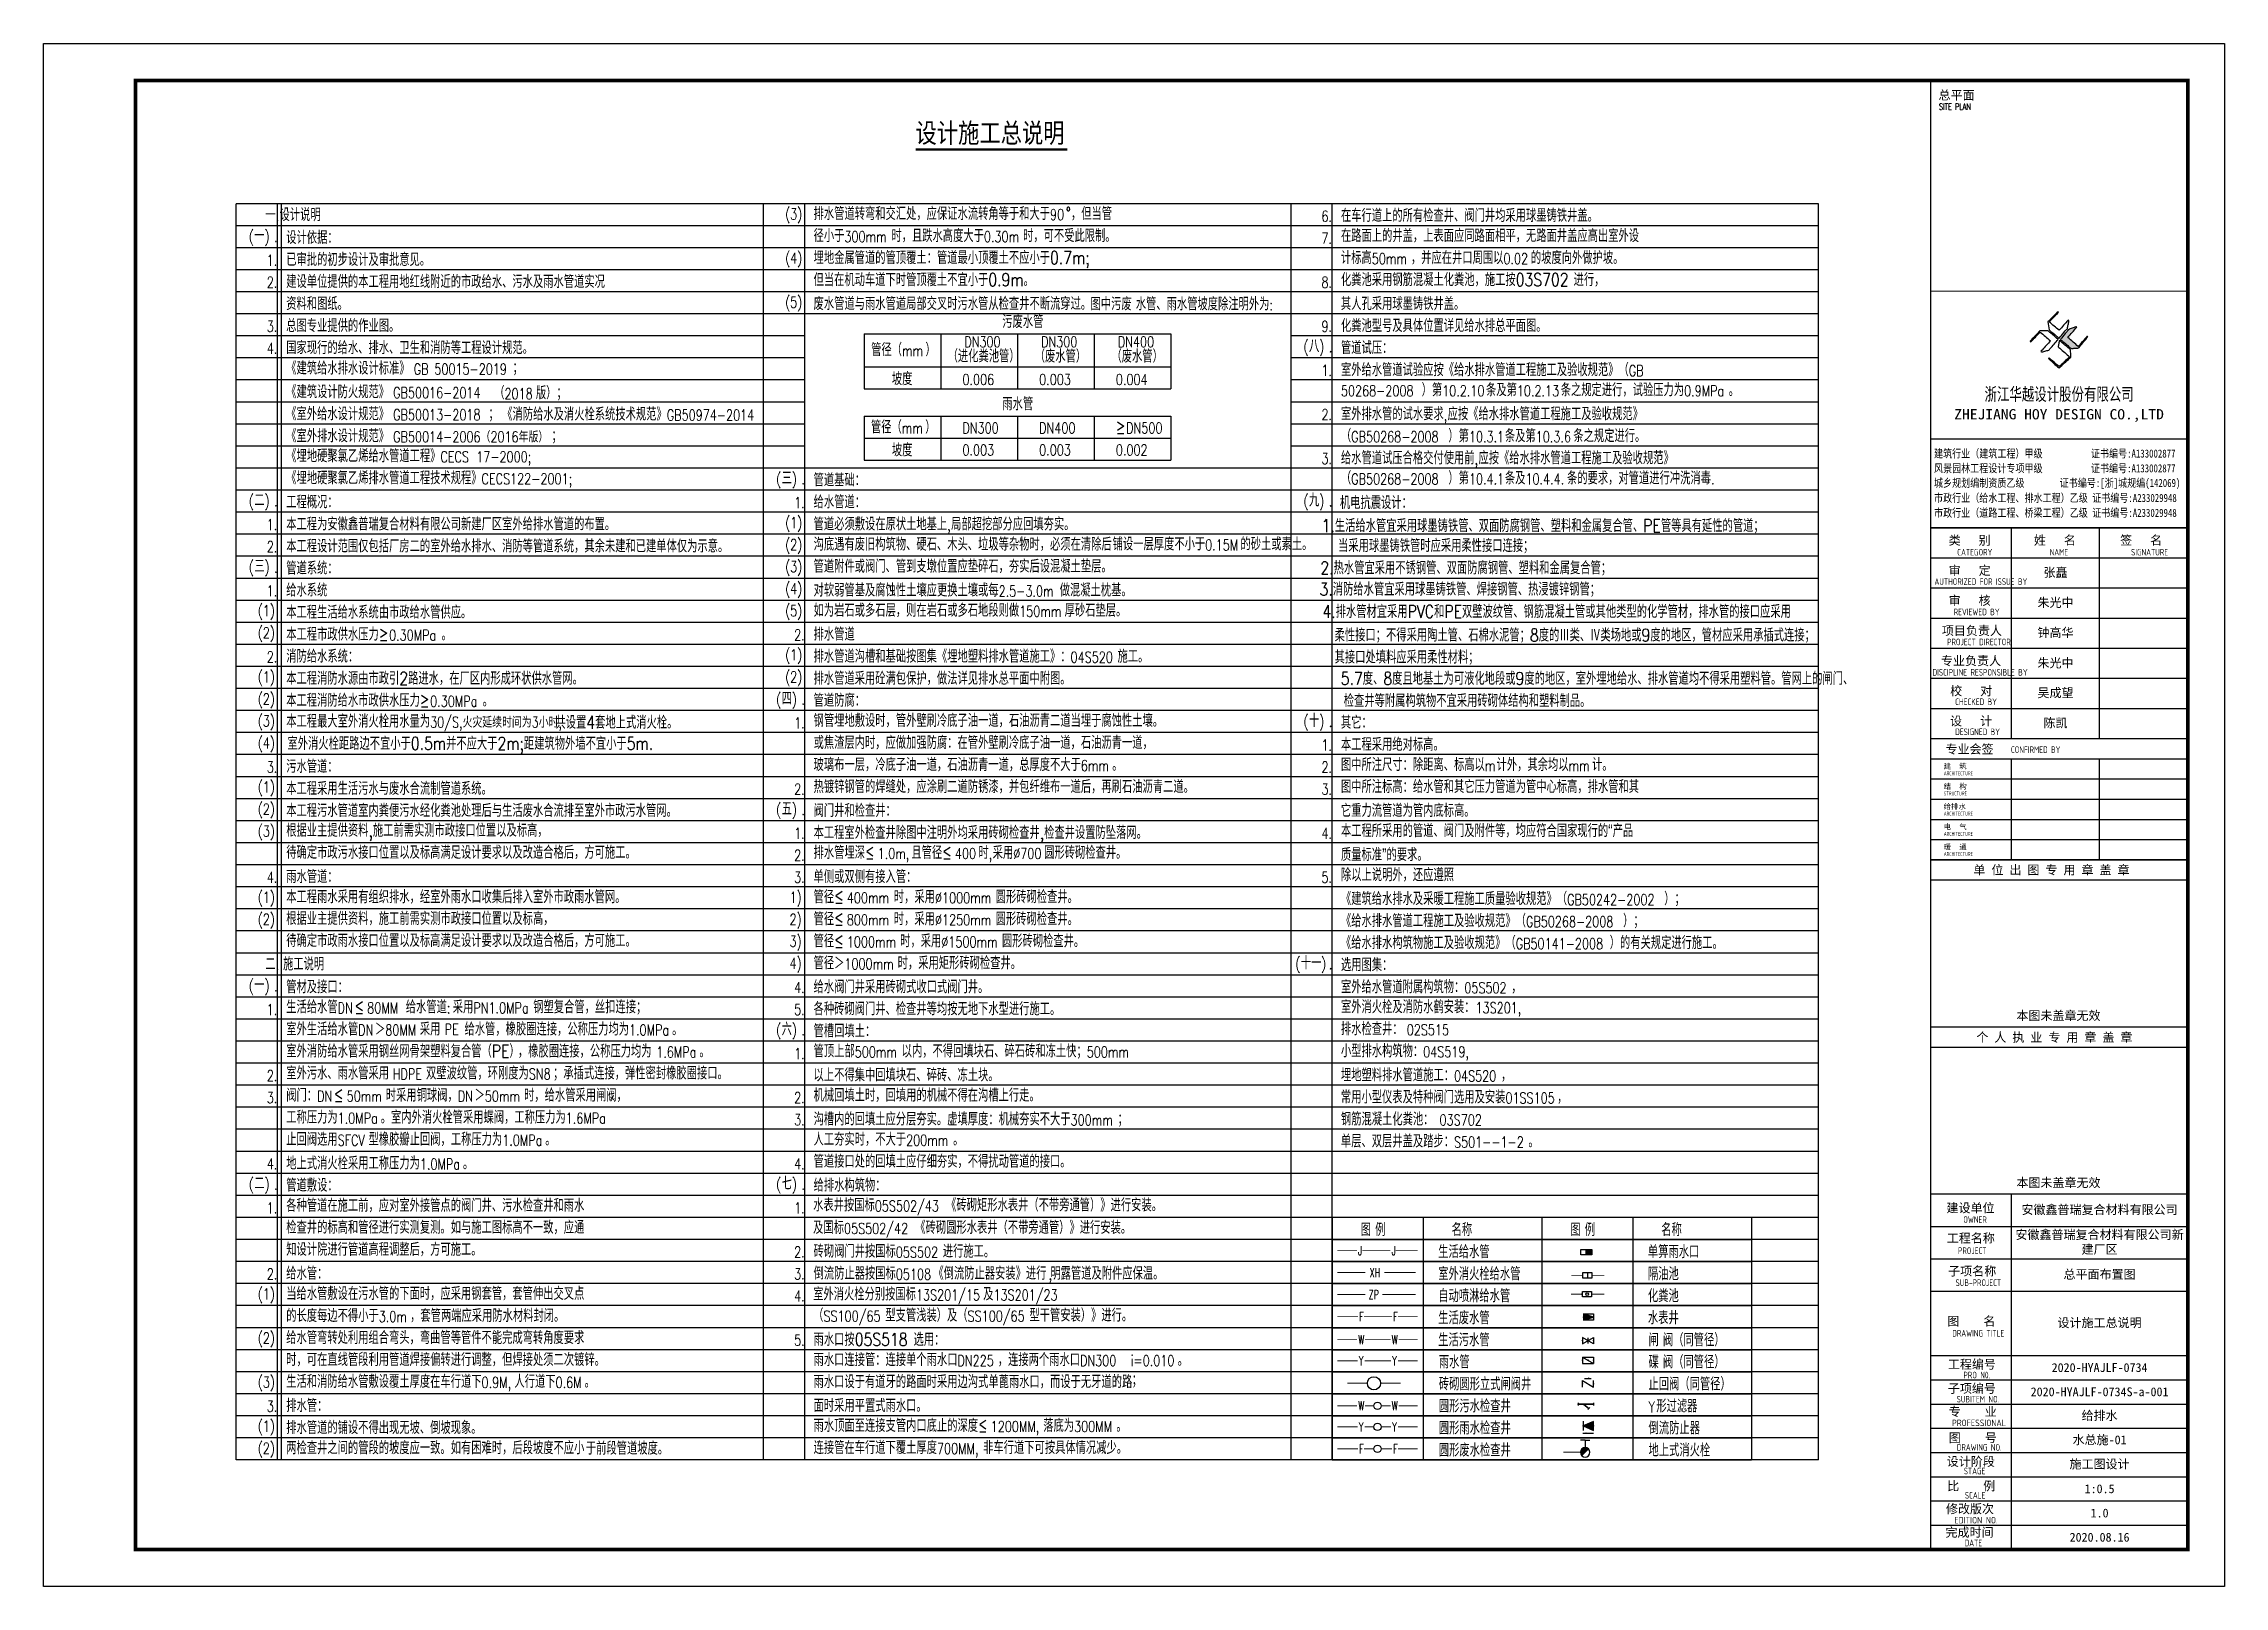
# Model space of a CAD drawing. Extents: x 422613 to 426483, y 3454133 to 3456790.
# Drawn here: x 424043.7 to 424340.7, y 3456415.1 to 3456625.1 of the extents above; entities that cross this region are included whole.
import ezdxf
from ezdxf.enums import TextEntityAlignment as Align

# ---------------------------------------------------------------- set-up
doc = ezdxf.new("R2010")
doc.units = 0
doc.header["$LTSCALE"] = 0.5
doc.header["$PDSIZE"] = 0.2
doc.linetypes.add('DASH', pattern=[0.35, 0.25, -0.1])
doc.linetypes.add('DOT2', pattern=[0.125, 0, -0.125])
doc.layers.get('0').update_dxf_attribs({"linetype": 'CONTINUOUS'})
for name, color, linetype in [('DIM_SYMB', 171, 'CONTINUOUS'), ('DIM_TEXT', 7, 'CONTINUOUS'), ('EQUIP_消防', 7, 'CONTINUOUS'), ('EQUIP_阀门', 7, 'CONTINUOUS'), ('PIPE-废水', 31, 'CONTINUOUS'), ('PIPE-污水', 6, 'CONTINUOUS'), ('PIPE-消防', 1, 'CONTINUOUS'), ('PIPE-给水', 3, 'CONTINUOUS'), ('PIPE-雨水', 4, 'CONTINUOUS'), ('PUB_TEXT', 7, 'CONTINUOUS'), ('PUB_TITLE', 4, 'CONTINUOUS'), ('TK', 7, 'CONTINUOUS'), ('TWT_TEXT', 7, 'CONTINUOUS'), ('TWT_室外', 8, 'CONTINUOUS'), ('TWT_雨水口', 4, 'CONTINUOUS'), ('WELL_废水', 31, 'CONTINUOUS'), ('WELL_污水', 6, 'CONTINUOUS'), ('WELL_雨水', 4, 'CONTINUOUS')]:
    doc.layers.add(name, color=color, linetype=linetype)
doc.styles.add('-宋体', font='', dxfattribs={"width": 0.8})
doc.styles.add('_TWT_PIPEDN', font='SIMPLEX', dxfattribs={"width": 0.8, "height": 3, "bigfont": 'HZTXT'})
doc.styles.add('_TWT_PIPETEXT', font='COMPLEX', dxfattribs={"width": 0.8, "height": 2.5, "bigfont": 'HZTXT'})
doc.styles.add('HT', font='rd.shx', dxfattribs={"bigfont": 'ht.shx'})
doc.styles.add('ROMANS', font='romans', dxfattribs={"width": 0.65, "height": 231.275})
doc.styles.get("Standard").update_dxf_attribs({"font": 'rs.shx', "bigfont": 'hztxt.shx'})
doc.styles.add('TSSD_REIN', font='tssdeng.shx', dxfattribs={"width": 0.7, "bigfont": 'tssdchn.shx'})
doc.styles.add('图框字体', font='', dxfattribs={"width": 0.8})
doc.styles.add('图签宋体', font='', dxfattribs={"height": 300})
doc.styles.add('图签黑体', font='simhei.ttf', dxfattribs={"height": 550})
doc.styles.get('-宋体').set_extended_font_data('SimSun')
doc.styles.get('图框字体').set_extended_font_data('NSimSun')
doc.styles.get('图签宋体').set_extended_font_data('NSimSun')

msp = doc.modelspace()

# ---------------------------------------------------------------- texts
at = {"layer": 'DIM_TEXT', "style": '_TWT_PIPETEXT', "width": 0.64}
for s, height, p in [('J', 1.24, (424222.68, 3456460.18)), ('J', 1.24, (424227.26, 3456460.18)), ('XH', 1.237, (424224.26, 3456457.2)), ('ZP', 1.237, (424224.12, 3456454.2)), ('F', 1.24, (424222.83, 3456451.2)), ('F', 1.24, (424227.46, 3456451.2)), ('W', 1.24, (424222.7, 3456448.07)), ('W', 1.24, (424227.27, 3456448.07)), ('Y', 1.24, (424222.78, 3456445.19)), ('Y', 1.24, (424227.35, 3456445.19)), ('W', 1.24, (424222.7, 3456439.07)), ('W', 1.24, (424227.27, 3456439.07)), ('Y', 1.24, (424222.78, 3456436.19)), ('Y', 1.24, (424227.35, 3456436.19)), ('F', 1.24, (424222.83, 3456433.2)), ('F', 1.24, (424227.46, 3456433.2))]:
    msp.add_text(s, height=height, dxfattribs=at).set_placement(p)
at = {"layer": 'PUB_TEXT', "style": '图框字体', "width": 0.8}
msp.add_text('设计施工总说明', height=2.658, dxfattribs=at).set_placement((424162.4, 3456611.62))
at = {"layer": 'TWT_TEXT', "style": '_TWT_PIPEDN'}
for s, height, width, p in [('一', 1.75, 0.8, (424073.85, 3456600.95)), ('设计说明', 1.75, 0.8, (424075.79, 3456600.95)), ('(3)', 1.487, 0.752941, (424144.66, 3456601.16)), ('排水管道转弯和交汇处，应保证水流转角等于和大于', 1.75, 0.8, (424148.52, 3456601.09)), ('90', 1.487, 0.752941, (424180.72, 3456601.09)), ('°，但当管', 1.75, 0.8, (424182.85, 3456601.09)), ('6.', 1.487, 0.752941, (424217.69, 3456600.88)), ('在车行道上的所有检查井、阀门井均采用球墨铸铁井盖。', 1.75, 0.8, (424220.34, 3456600.84)), ('(', 1.49, 0.752941, (424071.61, 3456598.1)), ('一', 1.75, 0.8, (424072.35, 3456598.1)), (')', 1.49, 0.752941, (424073.75, 3456598.1)), ('.', 1.49, 0.752941, (424075.25, 3456600.95)), ('设计依据：', 1.75, 0.8, (424076.7, 3456597.84)), ('径小于', 1.75, 0.8, (424148.52, 3456598.09)), ('300mm', 1.487, 0.752941, (424152.72, 3456598.09)), ('时，且跌水高度大于', 1.75, 0.8, (424159.12, 3456598.09)), ('0.30m', 1.487, 0.752941, (424171.72, 3456598.09)), ('时，可不受此限制。', 1.75, 0.8, (424177.05, 3456598.09)), ('7.', 1.487, 0.752941, (424217.69, 3456597.88)), ('在路面上的井盖，上表面应同路面相平，无路面井盖应高出室外设', 1.75, 0.8, (424220.34, 3456598.09)), ('1.', 1.487, 0.752941, (424074.05, 3456594.88)), ('.', 1.49, 0.752941, (424075.06, 3456598.1)), ('已审批的初步设计及审批意见。', 1.75, 0.8, (424076.7, 3456594.84)), ('(4)', 1.487, 0.752941, (424144.66, 3456595.16)), ('埋地金属管道的管顶覆土：管道最小顶覆土不应小于0.7m;', 1.75, 0.8, (424148.52, 3456595.09)), ('计标高', 1.75, 0.8, (424220.34, 3456595.09)), ('50mm', 1.487, 0.752941, (424224.54, 3456595.09)), ('，并应在井口周围以', 1.75, 0.8, (424229.87, 3456595.09)), ('0.02', 1.487, 0.752941, (424242.47, 3456595.09)), ('的坡度向外做护坡。', 1.75, 0.8, (424246.21, 3456595.09)), ('2.', 1.487, 0.752941, (424074.05, 3456591.88)), ('建设单位提供的本工程用地红线附近的市政给水、污水及雨水管道实况', 1.75, 0.8, (424076.7, 3456591.84)), ('但当在机动车道下时管顶覆土不宜小于0.9m。', 1.75, 0.8, (424148.52, 3456592.09)), ('8.', 1.487, 0.752941, (424217.69, 3456591.88)), ('化粪池采用钢筋混凝土化粪池，施工按03S702', 1.75, 0.8, (424220.34, 3456592.1)), ('进行，', 1.75, 0.8, (424252.03, 3456592.1)), ('资料和图纸。', 1.75, 0.8, (424076.7, 3456588.84)), ('(5)', 1.487, 0.752941, (424144.66, 3456589.16)), ('废水管道与雨水管道局部交叉时污水管从检查井不断流穿过。', 1.75, 0.8, (424148.52, 3456588.84)), ('图中污废', 1.75, 0.8, (424186.24, 3456588.8)), ('水管、雨水管坡度除注明外为', 1.75, 0.8, (424192.4, 3456588.8)), ('其人孔采用球墨铸铁井盖。', 1.75, 0.8, (424220.34, 3456588.84)), ('3.', 1.487, 0.752941, (424074.05, 3456585.88)), ('总图专业提供的作业图。', 1.75, 0.8, (424076.7, 3456585.84)), ('污废水管', 1.75, 0.8, (424174.22, 3456586.39)), (':', 1.49, 0.752941, (424210.6, 3456588.8)), ('9.', 1.487, 0.752941, (424217.69, 3456585.88)), ('化粪池型号及具体位置详见给水排总平面图。', 1.75, 0.8, (424220.34, 3456585.84)), ('4.', 1.487, 0.752941, (424074.05, 3456582.88)), ('国家现行的给水、排水、卫生和消防等工程设计规范。', 1.75, 0.8, (424076.7, 3456582.84)), ('管径（', 1.75, 0.8, (424156.36, 3456582.57)), ('）', 1.75, 0.8, (424163.76, 3456582.57)), ('DN300', 1.487, 0.752941, (424169.05, 3456583.77)), ('DN300', 1.487, 0.752941, (424179.5, 3456583.77)), ('DN400', 1.487, 0.752941, (424189.95, 3456583.77)), ('(', 1.49, 0.752941, (424215.25, 3456583.1)), ('八', 1.75, 0.8, (424215.99, 3456583.1)), (')', 1.49, 0.752941, (424217.39, 3456583.1)), ('管道试压：', 1.75, 0.8, (424220.34, 3456582.84)), ('《建筑给水排水设计标准》', 1.75, 0.8, (424076.7, 3456580.06)), ('GB', 1.487, 0.752941, (424094.06, 3456580.06)), ('50015-2019', 1.487, 0.752941, (424096.87, 3456580.06)), ('；', 1.75, 0.8, (424107.52, 3456580.11)), ('mm', 1.487, 0.752941, (424160.56, 3456582.57)), ('（进化粪池管）', 1.75, 0.8, (424166.78, 3456581.71)), ('（废水管）', 1.75, 0.8, (424178.64, 3456581.69)), ('（废水管）', 1.75, 0.8, (424189.09, 3456581.69)), ('1.', 1.487, 0.752941, (424217.69, 3456579.88)), ('.', 1.49, 0.752941, (424218.7, 3456583.1)), ('室外给水管道试验应按《给水排水管道工程施工及验收规范》（', 1.75, 0.8, (424220.34, 3456579.84)), ('GB', 1.487, 0.752941, (424259.54, 3456579.84)), ('《建筑设计防火规范》', 1.75, 0.8, (424076.7, 3456576.84)), ('GB50016-2014', 1.4875, 0.752941, (424091.26, 3456576.84)), ('（', 1.75, 0.8, (424105.03, 3456576.7)), ('2018', 1.487, 0.752941, (424106.43, 3456576.7)), ('版）；', 1.75, 0.8, (424110.7, 3456576.7)), ('坡度', 1.75, 0.8, (424159.18, 3456578.61)), ('0.006', 1.487, 0.752941, (424168.79, 3456578.64)), ('0.003', 1.487, 0.752941, (424179.24, 3456578.64)), ('0.004', 1.487, 0.752941, (424189.69, 3456578.64)), ('50268-2008', 1.487, 0.752941, (424220.34, 3456577.1)), ('）第', 1.75, 0.8, (424231.33, 3456577.1)), ('10.2.10', 1.487, 0.752941, (424234.13, 3456577.1)), ('条及第', 1.75, 0.8, (424240.1, 3456577.1)), ('10.2.13', 1.487, 0.752941, (424244.3, 3456577.1)), ('条之规定进行，试验压力为', 1.75, 0.8, (424250.27, 3456577.1)), ('0.9MPa', 1.487, 0.752941, (424267.07, 3456577.1)), ('《室外给水设计规范》', 1.75, 0.8, (424076.7, 3456573.84)), ('GB50013-2018', 1.4875, 0.752941, (424091.26, 3456573.84)), ('；', 1.75, 0.8, (424104.24, 3456573.84)), ('《消防给水及消火栓系统技术规范》', 1.75, 0.8, (424106.12, 3456573.8)), ('GB50974-2014', 1.4875, 0.752941, (424128.53, 3456573.8)), ('雨水管', 1.75, 0.8, (424174.22, 3456575.19)), ('2.', 1.487, 0.752941, (424217.69, 3456573.88)), ('室外排水管的试水要求', 1.75, 0.8, (424220.34, 3456573.84)), ('应按《给水排水管道工程施工及验收规范》', 1.75, 0.8, (424234.87, 3456573.84)), ('。', 1.75, 0.8, (424273.15, 3456577.1)), ('《室外排水设计规范》', 1.75, 0.8, (424076.7, 3456570.84)), ('GB50014-2006（2016年版）', 1.4875, 0.752941, (424091.26, 3456570.84)), ('；', 1.75, 0.8, (424112.83, 3456570.84)), ('管径（', 1.75, 0.8, (424156.33, 3456572.04)), ('mm', 1.487, 0.752941, (424160.53, 3456572.04)), ('）', 1.75, 0.8, (424163.73, 3456572.04)), ('DN300', 1.487, 0.752941, (424168.79, 3456572.04)), ('DN400', 1.487, 0.752941, (424179.24, 3456572.04)), ('≥', 1.75, 0.8, (424189.69, 3456572.04)), ('DN500', 1.487, 0.752941, (424191.09, 3456572.04)), ('（', 1.75, 0.8, (424220.34, 3456570.85)), ('GB50268-2008', 1.4875, 0.752941, (424221.74, 3456570.85)), (',', 1.49, 0.752941, (424234.34, 3456573.84)), ('）第', 1.75, 0.8, (424234.97, 3456570.85)), ('10.3.1', 1.487, 0.752941, (424237.77, 3456570.85)), ('条及第', 1.75, 0.8, (424242.67, 3456570.85)), ('10.3.6', 1.487, 0.752941, (424246.87, 3456570.85)), ('条之规定进行。', 1.75, 0.8, (424251.99, 3456570.85)), ('《埋地硬聚氯乙烯给水管道工程》', 1.75, 0.8, (424076.7, 3456568.12)), ('CECS', 1.487, 0.752941, (424097.7, 3456568.12)), ('17-2000;', 1.487, 0.752941, (424102.58, 3456568.12)), ('坡度', 1.75, 0.8, (424159.18, 3456568.91)), ('0.003', 1.487, 0.752941, (424168.79, 3456569.04)), ('0.003', 1.487, 0.752941, (424179.24, 3456569.04)), ('0.002', 1.487, 0.752941, (424189.69, 3456569.04)), ('3.', 1.487, 0.752941, (424217.69, 3456567.88)), ('给水管道试压合格交付使用前', 1.75, 0.8, (424220.34, 3456567.84)), ('应按《给水排水管道工程施工及验收规范》', 1.75, 0.8, (424239.07, 3456567.84)), ('《埋地硬聚氯乙烯排水管道工程技术规程》', 1.75, 0.8, (424076.7, 3456565.12)), ('CECS122-2001;', 1.4875, 0.752941, (424103.3, 3456565.12)), ('(', 1.49, 0.752941, (424143.43, 3456565.1)), ('三', 1.75, 0.8, (424144.17, 3456565.1)), (')', 1.49, 0.752941, (424145.57, 3456565.1)), ('管道基础：', 1.75, 0.8, (424148.52, 3456564.84)), ('（', 1.75, 0.8, (424220.34, 3456565.1)), ('GB50268-2008', 1.4875, 0.752941, (424221.74, 3456565.1)), ('）第', 1.75, 0.8, (424234.97, 3456565.1)), ('10.4.1', 1.487, 0.752941, (424237.77, 3456565.1)), (',', 1.49, 0.752941, (424238.54, 3456567.84)), ('条及', 1.75, 0.8, (424242.67, 3456565.1)), ('10.4.4.', 1.487, 0.752941, (424245.47, 3456565.1)), ('条的要求，对管道进行冲洗消毒', 1.75, 0.8, (424251.13, 3456565.1)), ('(', 1.49, 0.752941, (424071.61, 3456562.1)), ('二', 1.75, 0.8, (424072.35, 3456562.1)), (')', 1.49, 0.752941, (424073.75, 3456562.1)), ('工程概况：', 1.75, 0.8, (424076.7, 3456561.84)), ('1.', 1.487, 0.752941, (424145.87, 3456561.88)), ('.', 1.49, 0.752941, (424146.88, 3456565.1)), ('给水管道：', 1.75, 0.8, (424148.52, 3456561.84)), ('(', 1.49, 0.752941, (424215.25, 3456562.1)), ('九', 1.75, 0.8, (424215.99, 3456562.1)), (')', 1.49, 0.752941, (424217.39, 3456562.1)), ('机电抗震设计：', 1.75, 0.8, (424220.2, 3456561.75, -6.25)), ('.', 1.49, 0.752941, (424270.73, 3456565.1)), ('1.', 1.487, 0.752941, (424074.05, 3456558.88)), ('.', 1.49, 0.752941, (424075.06, 3456562.1)), ('(1)', 1.487, 0.752941, (424144.66, 3456559.16)), ('管道必须敷设在原状土地基上', 1.75, 0.8, (424148.52, 3456558.84)), ('局部超挖部分应回填夯实。', 1.75, 0.8, (424167.25, 3456558.84)), ('1.生活给水管宜采用球墨铸铁管、双面防腐钢管、塑料和金属复合管、PE管等具有延性的管道；', 1.75, 0.8, (424217.71, 3456558.62)), ('.', 1.49, 0.752941, (424218.7, 3456562.1)), ('2.', 1.487, 0.752941, (424074.05, 3456555.88)), ('本工程设计范围仅包括厂房二的室外给水排水、消防等管道系统，其余未建和已建单体仅为示意。', 1.75, 0.8, (424076.7, 3456555.84)), ('(2)', 1.487, 0.752941, (424144.66, 3456556.16)), ('沟底遇有废旧构筑物、硬石、木头、垃圾等杂物时，必须在清除后', 1.75, 0.8, (424148.52, 3456556.09)), (',', 1.49, 0.752941, (424166.72, 3456558.84)), ('铺设一层厚度不小于', 1.75, 0.8, (424189.25, 3456556.12)), ('0.15M', 1.487, 0.752941, (424201.85, 3456556.12)), ('的砂土或素土。', 1.75, 0.8, (424206.65, 3456556.12)), ('当采用球墨铸铁管时应采用柔性接口连接；                   ', 1.75, 0.8, (424219.95, 3456555.9)), ('(', 1.49, 0.752941, (424071.61, 3456553.1)), ('三', 1.75, 0.8, (424072.35, 3456553.1)), (')', 1.49, 0.752941, (424073.75, 3456553.1)), ('管道系统：', 1.75, 0.8, (424076.7, 3456552.84)), ('(3)', 1.487, 0.752941, (424144.66, 3456553.16)), ('管道附件或阀门、管到支墩位置应垫碎石，夯实后设混凝土垫层。', 1.75, 0.8, (424148.52, 3456553.09)), ('2.热水管宜采用不锈钢管、双面防腐钢管、塑料和金属复合管；', 1.75, 0.8, (424217.54, 3456552.87)), ('1.', 1.487, 0.752941, (424074.05, 3456549.88)), ('.', 1.49, 0.752941, (424075.06, 3456553.1)), ('给水系统', 1.75, 0.8, (424076.7, 3456549.84)), ('(4)', 1.487, 0.752941, (424144.66, 3456550.16)), ('对软弱管基及腐蚀性土壤应更换土壤或每', 1.75, 0.8, (424148.52, 3456549.84)), ('做混凝土枕基。', 1.75, 0.8, (424182.04, 3456549.84)), ('3.消防给水管宜采用球墨铸铁管、焊接钢管、热浸镀锌钢管； ', 1.75, 0.8, (424217.43, 3456549.97)), ('(1)', 1.487, 0.752941, (424072.84, 3456547.16)), ('本工程生活给水系统由市政给水管供应。', 1.75, 0.8, (424076.7, 3456546.84)), ('(5)', 1.487, 0.752941, (424144.66, 3456547.16)), ('如为岩石或多石层，则在岩石或多石地段则做', 1.75, 0.8, (424148.52, 3456547.09)), ('2.5-3.0m', 1.487, 0.752941, (424173.72, 3456549.84)), ('150mm', 1.487, 0.752941, (424176.52, 3456547.09)), ('厚砂石垫层。', 1.75, 0.8, (424182.71, 3456547.09)), (' 4.排水管材宜采用PVC和PE双壁波纹管、钢筋混凝土管或其他类型的化学管材，排水管的接口应采用', 1.75, 0.8, (424216.86, 3456546.93)), ('(2)', 1.487, 0.752941, (424072.84, 3456544.16)), ('本工程市政供水压力≥', 1.75, 0.8, (424076.7, 3456543.84)), ('排水管道', 1.75, 0.8, (424148.52, 3456543.84)), (' 柔性接口；不得采用陶土管、石棉水泥管；8度的Ⅲ类、Ⅳ类场地或9度的地区，管材应采用承插式连接；    ', 1.75, 0.8, (424218.52, 3456543.72)), ('消防给水系统：', 1.75, 0.8, (424076.7, 3456540.84)), ('0.30MPa', 1.487, 0.752941, (424090.7, 3456543.84)), ('。', 1.75, 0.8, (424097.85, 3456543.84)), ('(1)', 1.487, 0.752941, (424144.66, 3456541.16)), ('2.', 1.487, 0.752941, (424145.87, 3456543.88)), ('排水管道沟槽和基础按图集《埋地塑料排水管道施工》：', 1.75, 0.8, (424148.52, 3456540.84)), ('施工。', 1.75, 0.8, (424189.92, 3456540.84)), (' 其接口处填料应采用柔性材料；    ', 1.75, 0.8, (424218.52, 3456540.72)), ('(1)', 1.487, 0.752941, (424072.84, 3456538.16)), ('2.', 1.487, 0.752941, (424074.05, 3456540.88)), ('本工程消防水源由市政引2路进水，在厂区内形成环状供水管网。', 1.75, 0.8, (424076.7, 3456537.84)), ('(2)', 1.487, 0.752941, (424144.66, 3456538.16)), ('排水管道采用砼满包保护，做法详见排水总平面中附图。', 1.75, 0.8, (424148.52, 3456537.84)), ('04S520', 1.487, 0.752941, (424183.52, 3456540.84)), ('        5.7度、8度且地基土为可液化地段或9度的地区，室外埋地给水、排水管道均不得采用塑料管。管网上的闸门、', 1.75, 0.8, (424211.97, 3456537.82)), ('(2)', 1.487, 0.752941, (424072.84, 3456535.16)), ('本工程消防给水市政供水压力≥', 1.75, 0.8, (424076.7, 3456534.84)), ('(', 1.49, 0.752941, (424143.43, 3456535.1)), ('四', 1.75, 0.8, (424144.17, 3456535.1)), (')', 1.49, 0.752941, (424145.57, 3456535.1)), ('管道防腐：', 1.75, 0.8, (424148.52, 3456534.84)), ('   检查井等附属构筑物不宜采用砖砌体结构和塑料制品。', 1.75, 0.8, (424217.59, 3456534.79)), ('(3)', 1.487, 0.752941, (424072.84, 3456532.16)), ('本工程最大室外消火栓用水量为', 1.75, 0.8, (424076.7, 3456532)), ('0.30MPa', 1.487, 0.752941, (424096.3, 3456534.84)), ('。', 1.75, 0.8, (424103.45, 3456534.84)), ('.', 1.49, 0.752941, (424146.88, 3456535.1)), ('钢管埋地敷设时，管外壁刷冷底子油一道，石油沥青二道当埋于腐蚀性土壤。', 1.75, 0.8, (424148.52, 3456532.09)), ('(', 1.49, 0.752941, (424215.25, 3456532.1)), ('十', 1.75, 0.8, (424215.99, 3456532.1)), (')', 1.49, 0.752941, (424217.39, 3456532.1)), ('其它：', 1.75, 0.8, (424220.34, 3456531.84)), ('(4)', 1.487, 0.752941, (424072.84, 3456529.16)), ('室外消火栓距路边不宜小于0.5m并不应大于2m;距建筑物外墙不宜小于5m.', 1.75, 0.8, (424076.87, 3456528.97)), ('1.', 1.487, 0.752941, (424145.87, 3456531.88)), ('或焦渣层内时，应做加强防腐：在管外壁刷冷底子油一道，石油沥青一道，', 1.75, 0.8, (424148.52, 3456529.09)), ('.', 1.49, 0.752941, (424218.7, 3456532.1)), ('本工程采用绝对标高。', 1.75, 0.8, (424220.34, 3456528.84)), ('污水管道：', 1.75, 0.8, (424076.7, 3456525.84)), ('玻璃布一层，冷底子油一道，石油沥青一道，总厚度不大于', 1.75, 0.8, (424148.52, 3456526.09)), ('1.', 1.487, 0.752941, (424217.69, 3456528.88)), ('图中所注尺寸：除距离、标高以', 1.75, 0.8, (424220.34, 3456526.09)), ('计外，其余均以', 1.75, 0.8, (424241.54, 3456526.09)), ('计。', 1.75, 0.8, (424254.54, 3456526.09)), ('(1)', 1.487, 0.752941, (424072.84, 3456523.16)), ('3.', 1.487, 0.752941, (424074.05, 3456525.88)), ('本工程采用生活污水与废水合流制管道系统。', 1.75, 0.8, (424076.7, 3456522.84)), ('热镀锌钢管的焊缝处，应涂刷二道防锈漆，并包纤维布一道后，再刷石油沥青二道。', 1.75, 0.8, (424148.52, 3456523.09)), ('6mm', 1.487, 0.752941, (424184.92, 3456526.09)), ('。', 1.75, 0.8, (424189.19, 3456526.09)), ('2.', 1.487, 0.752941, (424217.69, 3456525.88)), ('图中所注标高：给水管和其它压力管道为管中心标高，排水管和其', 1.75, 0.8, (424220.34, 3456523.09)), ('m', 1.49, 0.752941, (424239.94, 3456526.09)), ('mm', 1.487, 0.752941, (424251.34, 3456526.09)), ('(2)', 1.487, 0.752941, (424072.84, 3456520.16)), ('本工程污水管道室内粪便污水经化粪池处理后与生活废水合流排至室外市政污水管网。', 1.75, 0.8, (424076.7, 3456519.84)), ('(', 1.49, 0.752941, (424143.43, 3456520.1)), ('五', 1.75, 0.8, (424144.17, 3456520.1)), (')', 1.49, 0.752941, (424145.57, 3456520.1)), ('2.', 1.487, 0.752941, (424145.87, 3456522.88)), ('阀门井和检查井：', 1.75, 0.8, (424148.52, 3456519.84)), ('3.', 1.487, 0.752941, (424217.69, 3456522.88)), ('它重力流管道为管内底标高。', 1.75, 0.8, (424220.34, 3456519.84)), ('(3)', 1.487, 0.752941, (424072.84, 3456517.16)), ('根据业主提供资料,施工前需实测市政接口位置以及标高，', 1.75, 0.8, (424076.7, 3456517.14)), ('.', 1.49, 0.752941, (424146.88, 3456520.1)), ('本工程室外检查井除图中注明外均采用砖砌检查井,检查井设置防坠落网。', 1.75, 0.8, (424148.52, 3456516.84)), ('本工程所采用的管道、阀门及附件等，均应符合国家现行的“产品', 1.75, 0.8, (424220.34, 3456517.09)), ('待确定市政污水接口位置以及标高满足设计要求以及改造合格后，方可施工。', 1.75, 0.8, (424076.7, 3456514.14)), ('1.', 1.487, 0.752941, (424145.87, 3456516.88)), ('排水管埋深≤', 1.75, 0.8, (424148.52, 3456514.12)), ('且管径≤', 1.75, 0.8, (424161.84, 3456514.12)), ('时', 1.75, 0.8, (424170.97, 3456514.12)), ('采用', 1.75, 0.8, (424172.91, 3456514.12)), ('圆形砖砌检查井。', 1.75, 0.8, (424179.92, 3456514.12)), ('4.', 1.487, 0.752941, (424217.69, 3456516.88)), ('质量标准”的要求。', 1.75, 0.8, (424220.34, 3456513.84)), ('雨水管道：', 1.75, 0.8, (424076.7, 3456510.84)), ('2.', 1.487, 0.752941, (424145.87, 3456513.88)), ('单侧或双侧有接入管：', 1.75, 0.8, (424148.52, 3456510.84)), ('1.0m,', 1.487, 0.752941, (424157.25, 3456514.12)), ('400', 1.487, 0.752941, (424167.77, 3456514.12)), (',', 1.49, 0.752941, (424172.37, 3456514.12)), ('%%C700', 1.487, 0.752941, (424175.71, 3456514.12)), ('除以上说明外，还应遵照', 1.75, 0.8, (424220.34, 3456511.09)), ('(1)', 1.487, 0.752941, (424072.84, 3456508.16)), ('4.', 1.487, 0.752941, (424074.05, 3456510.88)), ('本工程雨水采用有组织排水，经室外雨水口收集后排入室外市政雨水管网。', 1.75, 0.8, (424076.7, 3456508.09)), ('1)', 1.487, 0.752941, (424145.25, 3456508.16)), ('3.', 1.487, 0.752941, (424145.87, 3456510.88)), ('管径≤', 1.75, 0.8, (424148.52, 3456508.09)), ('时，采用', 1.75, 0.8, (424159.45, 3456508.09)), ('圆形砖砌检查井。', 1.75, 0.8, (424173.32, 3456508.09)), ('5.', 1.487, 0.752941, (424217.69, 3456510.88)), ('《建筑给水排水及采暖工程施工质量验收规范》（', 1.75, 0.8, (424220.34, 3456507.84)), ('）；', 1.75, 0.8, (424264.37, 3456507.84)), ('(2)', 1.487, 0.752941, (424072.84, 3456505.16)), ('根据业主提供资料，施工前需实测市政接口位置以及标高，', 1.75, 0.8, (424076.7, 3456505.14)), ('2)', 1.487, 0.752941, (424145.25, 3456505.16)), ('管径≤', 1.75, 0.8, (424148.52, 3456505.09)), ('400mm', 1.487, 0.752941, (424153.05, 3456508.09)), ('时，采用', 1.75, 0.8, (424159.45, 3456505.09)), ('%%C1000mm', 1.487, 0.752941, (424165.05, 3456508.09)), ('圆形砖砌检查井。', 1.75, 0.8, (424173.32, 3456505.09)), ('《给水排水管道工程施工及验收规范》（', 1.75, 0.8, (424220.34, 3456504.84)), ('GB50242-2002', 1.4875, 0.752941, (424251.14, 3456507.84)), ('）；', 1.75, 0.8, (424258.77, 3456504.84)), ('待确定市政雨水接口位置以及标高满足设计要求以及改造合格后，方可施工。', 1.75, 0.8, (424076.7, 3456502.14)), ('3)', 1.487, 0.752941, (424145.25, 3456502.16)), ('管径≤', 1.75, 0.8, (424148.52, 3456502.09)), ('800mm', 1.487, 0.752941, (424153.05, 3456505.09)), ('时，采用', 1.75, 0.8, (424160.31, 3456502.09)), ('%%C1250mm', 1.487, 0.752941, (424165.05, 3456505.09)), ('圆形砖砌检查井。', 1.75, 0.8, (424174.17, 3456502.09)), ('GB50268-2008', 1.4875, 0.752941, (424245.54, 3456504.84)), ('施工说明', 1.75, 0.8, (424076.27, 3456498.95)), ('4)', 1.487, 0.752941, (424145.25, 3456499.16)), ('管径＞', 1.75, 0.8, (424148.52, 3456499.09)), ('1000mm', 1.487, 0.752941, (424153.05, 3456502.09)), ('时，采用矩形砖砌检查井。', 1.75, 0.8, (424159.97, 3456499.09)), ('%%C1500mm', 1.487, 0.752941, (424165.91, 3456502.09)), ('(', 1.49, 0.752941, (424214.15, 3456499.1)), ('十一', 1.75, 0.8, (424214.89, 3456499.1)), (')', 1.49, 0.752941, (424217.65, 3456499.1)), ('《给水排水构筑物施工及验收规范》（', 1.75, 0.8, (424220.34, 3456501.85)), ('GB50141-2008', 1.4875, 0.752941, (424244.14, 3456501.85)), ('）的有关规定进行施工。', 1.75, 0.8, (424256.94, 3456501.85)), ('二', 1.75, 0.8, (424073.85, 3456498.95)), ('.', 1.49, 0.752941, (424075.25, 3456498.95)), ('1000mm', 1.487, 0.752941, (424152.72, 3456499.09)), ('.', 1.49, 0.752941, (424218.7, 3456499.1)), ('选用图集：', 1.75, 0.8, (424220.34, 3456498.84)), ('(', 1.49, 0.752941, (424071.61, 3456496.1)), ('一', 1.75, 0.8, (424072.35, 3456496.1)), (')', 1.49, 0.752941, (424073.75, 3456496.1)), ('.', 1.49, 0.752941, (424075.06, 3456496.1)), ('管材及接口：', 1.75, 0.8, (424076.7, 3456495.84)), ('生活给水管', 1.75, 0.8, (424076.7, 3456493.1)), ('给水管道', 1.75, 0.8, (424092.98, 3456493.1)), ('采用', 1.75, 0.8, (424099.38, 3456493.1)), ('钢塑复合管，丝扣连接；', 1.75, 0.8, (424110.34, 3456493.1)), ('4.', 1.487, 0.752941, (424145.87, 3456495.88)), ('给水阀门井采用砖砌式收口式阀门井。', 1.75, 0.8, (424148.52, 3456495.84)), ('室外给水管道附属构筑物：', 1.75, 0.8, (424220.34, 3456495.84)), ('室外消火栓及消防水鹤安装：', 1.75, 0.8, (424220.34, 3456493.12)), ('05S502', 1.487, 0.752941, (424237.14, 3456495.84)), ('，', 1.75, 0.8, (424243.54, 3456495.84)), ('1.', 1.487, 0.752941, (424074.05, 3456492.88)), ('室外生活给水管', 1.75, 0.8, (424076.7, 3456490.09)), ('DN', 1.487, 0.752941, (424083.7, 3456493.1)), ('≤', 1.75, 0.8, (424085.99, 3456493.1)), ('80MM', 1.487, 0.752941, (424087.73, 3456493.1)), ('采用', 1.75, 0.8, (424094.89, 3456490.09)), (':', 1.49, 0.752941, (424098.58, 3456493.1)), ('给水管，橡胶圈连接，公称压力均为', 1.75, 0.8, (424100.98, 3456490.09)), ('PN1.0MPa', 1.487, 0.752941, (424102.18, 3456493.1)), ('六', 1.75, 0.8, (424144.17, 3456490.1)), ('5.', 1.487, 0.752941, (424145.87, 3456492.88)), ('各种砖砌阀门井、检查井等均按无地下水型进行施工。', 1.75, 0.8, (424148.52, 3456492.85)), ('排水检查井：', 1.75, 0.8, (424220.34, 3456490.12)), ('13S201,', 1.487, 0.752941, (424238.67, 3456493.12)), ('室外消防给水管采用钢丝网骨架塑料复合管（PE）', 1.75, 0.8, (424076.7, 3456487.09)), ('DN', 1.487, 0.752941, (424086.5, 3456490.09)), ('＞', 1.75, 0.8, (424088.79, 3456490.09)), ('80MM', 1.487, 0.752941, (424090.19, 3456490.09)), ('PE', 1.487, 0.752941, (424098.27, 3456490.19)), ('，橡胶圈连接，公称压力均为', 1.75, 0.8, (424108.25, 3456487.09)), ('1.0MPa', 1.487, 0.752941, (424123.38, 3456490.09)), ('。', 1.75, 0.8, (424129.25, 3456490.09)), ('(', 1.49, 0.752941, (424143.43, 3456490.1)), (')', 1.49, 0.752941, (424145.57, 3456490.1)), ('.', 1.49, 0.752941, (424146.88, 3456490.1)), ('管槽回填土：', 1.75, 0.8, (424148.52, 3456489.84)), ('管顶上部', 1.75, 0.8, (424148.52, 3456487.1)), ('以内，不得回填块石、碎石砖和冻土快；', 1.75, 0.8, (424160.52, 3456487.1)), ('小型排水构筑物：', 1.75, 0.8, (424220.34, 3456487.12)), ('02S515', 1.487, 0.752941, (424229.3, 3456490.12)), ('室外污水、雨水管采用', 1.75, 0.8, (424076.7, 3456484.1)), ('双壁波纹管，环刚度为', 1.75, 0.8, (424095.74, 3456484.1)), ('；承插式连接，弹性密封橡胶圈接口。', 1.75, 0.8, (424113.04, 3456484.1)), ('1.6MPa', 1.487, 0.752941, (424127.09, 3456487.09)), ('。', 1.75, 0.8, (424132.97, 3456487.09)), ('1.', 1.487, 0.752941, (424145.87, 3456486.88)), ('500mm', 1.487, 0.752941, (424154.12, 3456487.1)), ('500mm', 1.487, 0.752941, (424185.72, 3456487.1)), ('04S519,', 1.487, 0.752941, (424231.54, 3456487.12)), ('2.', 1.487, 0.752941, (424074.05, 3456483.88)), ('HDPE', 1.487, 0.752941, (424091.21, 3456484.1)), ('SN8', 1.487, 0.752941, (424109.74, 3456484.1)), ('以上不得集中回填块石、碎砖、冻土块。', 1.75, 0.8, (424148.52, 3456483.84)), ('埋地塑料排水管道施工：', 1.75, 0.8, (424220.34, 3456483.84)), ('04S520', 1.487, 0.752941, (424235.74, 3456483.84)), ('，', 1.75, 0.8, (424242.14, 3456483.84)), ('3.', 1.487, 0.752941, (424074.05, 3456480.88)), ('阀门：', 1.75, 0.8, (424076.7, 3456481.09)), ('DN', 1.487, 0.752941, (424080.9, 3456481.09)), ('≤', 1.75, 0.8, (424083.19, 3456481.09)), ('50mm', 1.487, 0.752941, (424084.93, 3456481.09)), ('时采用铜球阀，', 1.75, 0.8, (424090.26, 3456481.09)), ('DN', 1.487, 0.752941, (424100.06, 3456481.09)), ('＞', 1.75, 0.8, (424102.35, 3456481.09)), ('50mm', 1.487, 0.752941, (424103.75, 3456481.09)), ('时，给水管采用闸阀，', 1.75, 0.8, (424109.09, 3456481.09)), ('。', 1.75, 0.8, (424120.63, 3456481.09)), ('2.', 1.487, 0.752941, (424145.87, 3456480.88)), ('机械回填土时，回填用的机械不得在沟槽上行走。', 1.75, 0.8, (424148.52, 3456481.09)), ('常用小型仪表及特种阀门选用及安装', 1.75, 0.8, (424220.34, 3456480.84)), ('01SS105', 1.487, 0.752941, (424242.74, 3456480.84)), ('，', 1.75, 0.8, (424249.78, 3456480.84)), ('工称压力为', 1.75, 0.8, (424076.7, 3456478.09)), ('1.0MPa', 1.487, 0.752941, (424083.7, 3456478.09)), ('。室内外消火栓管采用蝶阀，工称压力为', 1.75, 0.8, (424089.57, 3456478.09)), ('1.6MPa', 1.487, 0.752941, (424114.77, 3456478.09)), ('3.', 1.487, 0.752941, (424145.87, 3456477.88)), ('沟槽内的回填土应分层夯实。虚填厚度：机械夯实不大于', 1.75, 0.8, (424148.52, 3456477.84)), ('300mm', 1.487, 0.752941, (424183.52, 3456477.84)), ('；', 1.75, 0.8, (424189.92, 3456477.84)), ('钢筋混凝土化粪池：', 1.75, 0.8, (424220.34, 3456477.84)), ('03S702', 1.487, 0.752941, (424233.77, 3456477.84)), ('止回阀选用', 1.75, 0.8, (424076.7, 3456475.09)), ('SFCV', 1.487, 0.752941, (424083.7, 3456475.09)), ('型橡胶瓣止回阀，工称压力为', 1.75, 0.8, (424087.91, 3456475.09)), ('1.0MPa', 1.487, 0.752941, (424106.11, 3456475.09)), ('。', 1.75, 0.8, (424111.98, 3456475.09)), ('人工夯实时，不大于', 1.75, 0.8, (424148.52, 3456475.09)), ('200mm', 1.487, 0.752941, (424161.12, 3456475.09)), ('。', 1.75, 0.8, (424167.52, 3456475.09)), ('单层、双层井盖及踏步：', 1.75, 0.8, (424220.34, 3456474.84)), ('S501--1-2', 1.487, 0.752941, (424235.74, 3456474.84)), ('。', 1.75, 0.8, (424245.87, 3456474.84)), ('4.', 1.487, 0.752941, (424074.05, 3456471.88)), ('地上式消火栓采用工称压力为', 1.75, 0.8, (424076.7, 3456471.84)), ('1.0MPa', 1.487, 0.752941, (424094.9, 3456471.84)), ('。', 1.75, 0.8, (424100.77, 3456471.84)), ('4.', 1.487, 0.752941, (424145.87, 3456471.88)), ('管道接口处的回填土应仔细夯实，不得扰动管道的接口。', 1.75, 0.8, (424148.52, 3456472.09)), ('(', 1.49, 0.752941, (424071.61, 3456469.1)), ('二', 1.75, 0.8, (424072.35, 3456469.1)), (')', 1.49, 0.752941, (424073.75, 3456469.1)), ('.', 1.49, 0.752941, (424075.06, 3456469.1)), ('管道敷设：', 1.75, 0.8, (424076.7, 3456468.84)), ('(', 1.49, 0.752941, (424143.43, 3456469.1)), ('七', 1.75, 0.8, (424144.17, 3456469.1)), (')', 1.49, 0.752941, (424145.57, 3456469.1)), ('.', 1.49, 0.752941, (424146.88, 3456469.1)), ('给排水构筑物：', 1.75, 0.8, (424148.52, 3456468.84)), ('1.', 1.487, 0.752941, (424074.05, 3456465.88)), ('各种管道在施工前，应对室外接管点的阀门井、污水检查井和雨水', 1.75, 0.8, (424076.7, 3456466.09)), ('1.', 1.487, 0.752941, (424145.87, 3456465.88)), ('水表井按国标', 1.75, 0.8, (424148.46, 3456466.14)), ('05S502/43', 1.487, 0.752941, (424156.86, 3456466.14)), ('《砖砌矩形水表井（不带旁通管）》进行安装。', 1.75, 0.8, (424166.57, 3456466.14)), ('检查井的标高和管径进行实测复测。如与施工图标高不一致，应通', 1.75, 0.8, (424076.7, 3456463.1)), ('及国标', 1.75, 0.8, (424148.46, 3456463.08)), ('05S502/42', 1.487, 0.752941, (424152.66, 3456463.08)), ('《砖砌圆形水表井（不带旁通管）》进行安装。', 1.75, 0.8, (424162.37, 3456463.08)), ('图', 1.75, 0.8, (424223.03, 3456462.78)), ('例', 1.75, 0.8, (424225, 3456462.78)), ('名称', 1.75, 0.8, (424235.41, 3456462.78)), ('图', 1.75, 0.8, (424251.59, 3456462.78)), ('例', 1.75, 0.8, (424253.55, 3456462.78)), ('名称', 1.75, 0.8, (424263.96, 3456462.78)), ('知设计院进行管道高程调整后，方可施工。', 1.75, 0.8, (424076.7, 3456460.1)), ('2.', 1.487, 0.752941, (424145.87, 3456459.88)), ('砖砌阀门井按国标', 1.75, 0.8, (424148.52, 3456459.85)), ('05S502', 1.487, 0.752941, (424159.72, 3456459.85)), ('进行施工。', 1.75, 0.8, (424166.12, 3456459.85)), ('生活给水管', 1.75, 0.8, (424233.59, 3456459.78)), ('单箅雨水口', 1.75, 0.8, (424262.15, 3456459.78)), ('2.', 1.487, 0.752941, (424074.05, 3456456.88)), ('给水管：', 1.75, 0.8, (424076.7, 3456456.84)), ('3.', 1.487, 0.752941, (424145.87, 3456456.88)), ('倒流防止器按国标', 1.75, 0.8, (424148.52, 3456456.85)), ('05108', 1.487, 0.752941, (424159.72, 3456456.85)), ('《倒流防止器安装》进行', 1.75, 0.8, (424164.84, 3456456.85)), (',', 1.49, 0.752941, (424180.52, 3456456.85)), ('明露管道及附件应保温。', 1.75, 0.8, (424180.77, 3456456.85)), ('室外消火栓给水管', 1.75, 0.8, (424233.59, 3456456.78)), ('隔油池', 1.75, 0.8, (424262.15, 3456456.78)), ('(1)', 1.487, 0.752941, (424072.84, 3456454.16)), ('当给水管敷设在污水管的下面时，应采用钢套管，套管伸出交叉点', 1.75, 0.8, (424076.7, 3456454.09)), ('4.', 1.487, 0.752941, (424145.87, 3456453.88)), ('室外消火栓分别按国标', 1.75, 0.8, (424148.46, 3456454.02)), ('13S201/15', 1.487, 0.752941, (424162.46, 3456454.02)), ('及', 1.75, 0.8, (424171.62, 3456454.02)), ('13S201/23', 1.487, 0.752941, (424173.02, 3456454.02)), ('自动喷淋给水管', 1.75, 0.8, (424233.59, 3456453.78)), ('化粪池', 1.75, 0.8, (424262.15, 3456453.78)), ('的长度每边不得小于', 1.75, 0.8, (424076.7, 3456451.09)), ('3.0m', 1.487, 0.752941, (424089.3, 3456451.09)), ('，套管两端应采用防水材料封闭。', 1.75, 0.8, (424093.57, 3456451.09)), ('（', 1.75, 0.8, (424148.46, 3456451.14)), ('SS100/65', 1.487, 0.752941, (424149.86, 3456451.14)), ('型支管浅装）及（', 1.75, 0.8, (424158.29, 3456451.14)), ('SS100/65', 1.487, 0.752941, (424169.49, 3456451.14)), ('型干管安装）》进行。', 1.75, 0.8, (424177.91, 3456451.14)), ('生活废水管', 1.75, 0.8, (424233.59, 3456450.78)), ('水表井', 1.75, 0.8, (424262.15, 3456450.78)), ('(2)', 1.487, 0.752941, (424072.84, 3456448.16)), ('给水管弯转处利用组合弯头，弯曲管等管件不能完成弯转角度要求', 1.75, 0.8, (424076.7, 3456448.09)), ('5.', 1.487, 0.752941, (424145.87, 3456447.88)), ('雨水口按05S518', 1.75, 0.8, (424148.52, 3456447.84)), ('选用：', 1.75, 0.8, (424162.14, 3456447.84)), ('生活污水管', 1.75, 0.8, (424233.59, 3456447.78)), ('闸', 1.75, 0.8, (424262.23, 3456447.78)), ('阀（同管径）', 1.75, 0.8, (424264.19, 3456447.78)), ('时，可在直线管段利用管道焊接偏转进行调整，但焊接处须二次镀锌。', 1.75, 0.8, (424076.7, 3456445.1)), ('雨水口连接管：连接单个雨水口', 1.75, 0.8, (424148.52, 3456445.09)), ('DN225', 1.487, 0.752941, (424168.12, 3456445.09)), ('，连接两个雨水口', 1.75, 0.8, (424173.61, 3456445.09)), ('DN300', 1.487, 0.752941, (424184.81, 3456445.09)), ('i=0.010', 1.487, 0.752941, (424191.71, 3456445.09)), ('。', 1.75, 0.8, (424198.11, 3456445.09)), ('雨水管', 1.75, 0.8, (424233.67, 3456444.78)), ('碟', 1.75, 0.8, (424262.23, 3456444.78)), ('阀（同管径）', 1.75, 0.8, (424264.19, 3456444.78)), ('(3)', 1.487, 0.752941, (424072.84, 3456442.16)), ('生活和消防给水管敷设覆土厚度在车行道下', 1.75, 0.8, (424076.7, 3456442.12)), ('0.9M,', 1.487, 0.752941, (424103.3, 3456442.12)), ('人行道下', 1.75, 0.8, (424107.78, 3456442.12)), ('0.6M', 1.487, 0.752941, (424113.38, 3456442.12)), ('。', 1.75, 0.8, (424117.33, 3456442.12)), ('雨水口设于有道牙的路面时采用边沟式单蓖雨水口，而设于无牙道的路', 1.75, 0.8, (424148.52, 3456442.09)), ('；', 1.75, 0.8, (424191.85, 3456442.33)), ('砖砌圆形立式闸阀井', 1.75, 0.8, (424233.67, 3456441.78)), ('止回阀（同管径）', 1.75, 0.8, (424262.23, 3456441.78)), ('3.', 1.487, 0.752941, (424074.05, 3456438.88)), ('排水管：', 1.75, 0.8, (424076.7, 3456438.84)), ('面时采用平置式雨水口。', 1.75, 0.8, (424148.52, 3456438.84)), ('圆形污水检查井', 1.75, 0.8, (424233.67, 3456438.78)), ('Y', 1.49, 0.752941, (424262.23, 3456438.78)), ('形过滤器', 1.75, 0.8, (424263.29, 3456438.78)), ('(1)', 1.487, 0.752941, (424072.84, 3456436.16)), ('排水管道的铺设不得出现无坡、倒坡现象。', 1.75, 0.8, (424076.7, 3456435.84)), ('雨水顶面至连接支管内口底止的深度≤', 1.75, 0.8, (424148.52, 3456436.12)), ('1200MM,', 1.487, 0.752941, (424172.65, 3456436.12)), ('落底为', 1.75, 0.8, (424179.8, 3456436.12)), ('300MM', 1.487, 0.752941, (424184, 3456436.12)), ('。', 1.75, 0.8, (424189.76, 3456436.12)), ('圆形雨水检查井', 1.75, 0.8, (424233.67, 3456435.78)), ('倒流防止器', 1.75, 0.8, (424262.23, 3456435.78)), ('(2)', 1.487, 0.752941, (424072.84, 3456433.16)), ('两检查井之间的管段的坡度应一致。如有困难时，后段坡度不应小', 1.75, 0.8, (424076.7, 3456433.09)), ('于前段管道坡度。', 1.75, 0.8, (424117.51, 3456433.03)), ('连接管在车行道下覆土厚度', 1.75, 0.8, (424148.52, 3456433.12)), ('700MM,', 1.487, 0.752941, (424165.32, 3456433.12)), ('非车行道下可按具体情况减少。', 1.75, 0.8, (424171.61, 3456433.12)), ('圆形废水检查井', 1.75, 0.8, (424233.67, 3456432.78)), ('地上式消火栓', 1.75, 0.8, (424262.23, 3456432.78))]:
    msp.add_text(s, height=height, dxfattribs=dict(at, width=width)).set_placement(p)
at = {"layer": 'TWT_TEXT', "color": 2, "style": '_TWT_PIPEDN'}
for s, height, width, p in [('本工程为安徽鑫普瑞复合材料有限公司新建厂区室外给排水管道的布置。', 1.75, 0.8, (424076.7, 3456558.84)), ('30/S,火灾延续时间为3小时,', 1.4875, 0.752941, (424096.3, 3456532)), ('共设置4套地上式消火栓。', 1.75, 0.8, (424113.37, 3456531.84))]:
    msp.add_text(s, height=height, dxfattribs=dict(at, width=width)).set_placement(p)

# ---------------------------------------------------------------- blocks, each defined once
blk = doc.blocks.new('$TwtSys$00000354')
for p, q in [((-0.5, -0.5), (-0.5, 0.5)), ((-0.5, 0.5), (0.5, 0.5)), ((0, 0.5), (0, -0.5)), ((0.5, 0.5), (0.5, -0.5)), ((0.5, -0.5), (-0.5, -0.5))]:
    blk.add_line(p, q)
blk = doc.blocks.new('$TwtSys$00000424')
for p, q in [((-500, 250), (500, 250)), ((-500, -250), (-500, 250)), ((0, -250), (0, 250)), ((500, 250), (500, -250)), ((500, -250), (-500, -250))]:
    blk.add_line(p, q)
blk.add_solid([(0, 250), (500, 250), (0, -250), (500, -250)])
blk = doc.blocks.new('$TwtSys$00000353')
for p, q in [((-0.5, 0.13), (-0.58, 0.13)), ((-0.58, 0.13), (-0.58, -0.13)), ((-0.5, 0.5), (0.5, 0.5)), ((-0.5, -0.5), (-0.5, 0.5)), ((0.5, 0.5), (0.5, -0.5)), ((-0.5, -0.13), (-0.58, -0.13)), ((0.5, -0.5), (-0.5, -0.5))]:
    blk.add_line(p, q)
at = {"const_width": 0.02}
blk.add_lwpolyline([(-0.5, 0.13), (-0.58, 0.13), (-0.58, -0.13), (-0.5, -0.13)], dxfattribs=at)
blk.add_lwpolyline([(-0.5, 0.5), (0.5, 0.5), (0.5, -0.5), (-0.5, -0.5)], close=True, dxfattribs=at)
blk.add_ellipse((0, 0), major_axis=(0, 0.25), ratio=0.6, start_param=4.712389, end_param=10.995574)
blk = doc.blocks.new('$VALVE$00000315')
blk.add_line((-75, 125), (75, 125))
blk.add_lwpolyline([(-125, -75), (-125, 75), (125, -75), (125, 75)])
for p in [(-125, 0), (125, 0)]:
    blk.add_point(p)
blk.add_solid([(0, 125), (0, 150), (75, 125)])
blk = doc.blocks.new('$VALVE$00000316')
for p, q in [((-125, 72), (125, -72)), ((-125, 72), (-125, -72)), ((-125, 72), (125, 72)), ((125, 72), (125, -72)), ((-125, -72), (125, -72))]:
    blk.add_line(p, q)
at = {"const_width": 21.1}
blk.add_lwpolyline([(-11, 0, 1), (11, 0, 1)], format="xyb", close=True, dxfattribs=at)
for p in [(-125, 0), (125, 0)]:
    blk.add_point(p)
at = {"color": 7, "flags": 9}
for tag in ['XSIZE', 'YSIZE']:
    blk.add_attdef(tag, (0, 0), '', height=0.5, dxfattribs=at)
blk = doc.blocks.new('$VALVE$00000296')
for points in [[(-125, 72), (-125, -72), (125, 72), (125, -72), (-125, 72)], [(0, 60), (0, -64)]]:
    blk.add_lwpolyline(points)
for p in [(-125, 0), (125, 0)]:
    blk.add_point(p)
blk = doc.blocks.new('$VALVE$00000555')
for p, q in [((-75, 50), (75, 50)), ((75, 50), (75, -50)), ((75, -50), (-75, -50))]:
    blk.add_line(p, q)
blk.add_lwpolyline([(-75, -50), (75, 0), (-75, 50)], close=True)
for p in [(-75, 0), (75, 0)]:
    blk.add_point(p)
blk.add_solid([(-75, 50), (75, 0), (-75, -50)])
blk = doc.blocks.new('$VALVE$00000501')
for p, q in [((-175, 32), (-175, -32)), ((175, 32), (175, -32)), ((96, -77), (50, -123))]:
    blk.add_line(p, q)
at = {"const_width": 35}
for points in [[(-175, 0), (175, 0)], [(-52, 0), (73, -100)]]:
    blk.add_lwpolyline(points, dxfattribs=at)
for p in [(-175, -2), (175, -2)]:
    blk.add_point(p)
blk = doc.blocks.new('$VALVE$00000656')
for p, q in [((-113, 110), (-113, -100)), ((118, -164), (-119, -164))]:
    blk.add_line(p, q)
blk.add_lwpolyline([(119, 5, 203, 0, 0), (-113, 5, 0, 0, 0)], format="xyseb")
blk.add_lwpolyline([(119, 107), (-113, 5), (119, -97)], close=True)
for p in [(-113, 5), (119, 5)]:
    blk.add_point(p)
blk.add_solid([(-44, -164), (-44, -139), (-119, -164)])
blk = doc.blocks.new('$TwtSys$00000385')
for p, q in [((0, 331), (-130, 331)), ((92, 92), (-92, -92)), ((0, 331), (0, 131)), ((0, 331), (130, 331))]:
    blk.add_line(p, q)
for start, end in [(135, 315), (315, 135)]:
    blk.add_arc((0, 0), 131, start, end)
at = {"color": 0}
for points in [[(-34, 127), (-127, 34), (34, 127), (-127, -34)], [(-93, 93), (-93, 93), (-34, 127), (-127, 34)], [(34, 127), (-127, -34), (93, 93), (-93, -93)]]:
    blk.add_solid(points, dxfattribs=at)
blk = doc.blocks.new('$TWTSYS$00000187')
blk.add_circle((0, 0, 0), 0.5)
blk = doc.blocks.new('A$C053D6479')
at = {"layer": 'PUB_TITLE'}
h = blk.add_hatch(color=256, dxfattribs=at)
h.dxf.hatch_style = 1
edge = h.paths.add_edge_path()
edge.add_spline(control_points=[(1310, 579), (1216, 662), (1118, 742), (1026, 827)], knot_values=[14, 14, 14, 14, 15, 15, 15, 15], degree=3, periodic=0)
edge.add_spline(control_points=[(1026, 827), (1105, 920), (1188, 1008), (1266, 1102)], knot_values=[13, 13, 13, 13, 14, 14, 14, 14], degree=3, periodic=0)
edge.add_spline(control_points=[(1266, 1102), (1258, 1111), (1249, 1119), (1239, 1116)], knot_values=[12, 12, 12, 12, 13, 13, 13, 13], degree=3, periodic=0)
edge.add_spline(control_points=[(1239, 1116), (1210, 1107), (1179, 1092), (1144, 1077)], knot_values=[11, 11, 11, 11, 12, 12, 12, 12], degree=3, periodic=0)
edge.add_spline(control_points=[(1144, 1077), (1109, 1063), (1069, 1053), (1047, 1038)], knot_values=[10, 10, 10, 10, 11, 11, 11, 11], degree=3, periodic=0)
edge.add_spline(control_points=[(1047, 1038), (1028, 1026), (1007, 992), (991, 972)], knot_values=[9, 9, 9, 9, 10, 10, 10, 10], degree=3, periodic=0)
edge.add_spline(control_points=[(991, 972), (942, 913), (899, 868), (849, 810)], knot_values=[8, 8, 8, 8, 9, 9, 9, 9], degree=3, periodic=0)
edge.add_spline(control_points=[(849, 810), (842, 801), (822, 776), (822, 775)], knot_values=[7, 7, 7, 7, 8, 8, 8, 8], degree=3, periodic=0)
edge.add_spline(control_points=[(822, 775), (823, 771), (848, 752), (859, 744)], knot_values=[6, 6, 6, 6, 7, 7, 7, 7], degree=3, periodic=0)
edge.add_spline(control_points=[(859, 744), (949, 670), (1035, 592), (1122, 521)], knot_values=[5, 5, 5, 5, 6, 6, 6, 6], degree=3, periodic=0)
edge.add_spline(control_points=[(1122, 521), (1153, 527), (1185, 530), (1217, 533)], knot_values=[4, 4, 4, 4, 5, 5, 5, 5], degree=3, periodic=0)
edge.add_spline(control_points=[(1217, 533), (1246, 535), (1293, 532), (1316, 542)], knot_values=[3, 3, 3, 3, 4, 4, 4, 4], degree=3, periodic=0)
edge.add_spline(control_points=[(1316, 542), (1327, 547), (1338, 565), (1349, 579)], knot_values=[2, 2, 2, 2, 3, 3, 3, 3], degree=3, periodic=0)
edge.add_spline(control_points=[(1349, 579), (1423, 670), (1507, 759), (1572, 848)], knot_values=[1, 1, 1, 1, 2, 2, 2, 2], degree=3, periodic=0)
edge.add_spline(control_points=[(1572, 848), (1564, 852), (1561, 861), (1551, 862)], knot_values=[0, 0, 0, 0, 1, 1, 1, 1], degree=3, periodic=0)
edge.add_spline(control_points=[(1551, 862), (1469, 769), (1393, 671), (1310, 579)], knot_values=[15, 15, 15, 15, 16, 16, 16, 16], degree=3, periodic=0)
at = {"layer": 'TK'}
for points, knots in [([(1031, 1298), (1066, 1286), (1054, 1262), (1045, 1224), (1036, 1188), (1031, 1158), (1024, 1121), (1020, 1104), (1017, 1085), (1012, 1071), (1004, 1052), (976, 1026), (956, 1003), (906, 946), (866, 899), (814, 839), (806, 829), (789, 806), (787, 806), (777, 804), (728, 856), (719, 864), (651, 922), (580, 978), (514, 1036), (509, 1106), (488, 1176), (479, 1247), (570, 1343), (663, 1436), (758, 1526), (764, 1523), (768, 1518), (774, 1515), (693, 1422), (599, 1343), (520, 1249), (607, 1171), (698, 1096), (789, 1021), (874, 1109), (950, 1206), (1031, 1298)], [0, 0, 0, 0, 1, 1, 1, 2, 2, 2, 3, 3, 3, 4, 4, 4, 5, 5, 5, 6, 6, 6, 7, 7, 7, 8, 8, 8, 9, 9, 9, 10, 10, 10, 11, 11, 11, 12, 12, 12, 13, 13, 13, 14, 14, 14, 14]), ([(555, 949), (624, 891), (699, 833), (760, 773), (689, 691), (614, 604), (539, 517), (529, 505), (516, 487), (506, 482), (492, 475), (469, 472), (452, 467), (416, 456), (383, 448), (342, 438), (323, 433), (297, 422), (293, 440), (291, 452), (313, 470), (322, 480), (400, 566), (477, 652), (553, 736), (460, 815), (366, 894), (270, 970), (183, 883), (101, 791), (16, 703), (-18, 714), (9, 735), (28, 755), (103, 838), (192, 930), (266, 1005), (319, 1009), (387, 1005), (442, 1007), (456, 1008), (472, 1011), (485, 1007), (507, 1000), (534, 967), (555, 949)], [0, 0, 0, 0, 1, 1, 1, 2, 2, 2, 3, 3, 3, 4, 4, 4, 5, 5, 5, 6, 6, 6, 7, 7, 7, 8, 8, 8, 9, 9, 9, 10, 10, 10, 11, 11, 11, 12, 12, 12, 13, 13, 13, 14, 14, 14, 15, 15, 15, 15]), ([(1097, 490), (1100, 425), (1106, 361), (1107, 294), (1018, 207), (925, 121), (830, 33), (818, 21), (800, 0), (787, 0), (768, -1), (725, 49), (712, 60), (662, 103), (616, 143), (568, 186), (545, 207), (518, 224), (499, 250), (501, 259), (511, 261), (516, 267), (609, 192), (696, 111), (785, 33), (883, 118), (977, 208), (1070, 298), (992, 373), (892, 456), (803, 534), (791, 544), (768, 561), (766, 569), (761, 588), (776, 634), (780, 655), (785, 690), (788, 721), (795, 746), (897, 661), (998, 576), (1097, 490)], [0, 0, 0, 0, 1, 1, 1, 2, 2, 2, 3, 3, 3, 4, 4, 4, 5, 5, 5, 6, 6, 6, 7, 7, 7, 8, 8, 8, 9, 9, 9, 10, 10, 10, 11, 11, 11, 12, 12, 12, 13, 13, 13, 14, 14, 14, 14]), ([(1551, 862), (1561, 861), (1564, 852), (1572, 848), (1507, 759), (1423, 670), (1349, 579), (1338, 565), (1327, 547), (1316, 542), (1293, 532), (1246, 535), (1217, 533), (1185, 530), (1153, 527), (1122, 521), (1035, 592), (949, 670), (859, 744), (848, 752), (823, 771), (822, 775), (822, 776), (842, 801), (849, 810), (899, 868), (942, 913), (991, 972), (1007, 992), (1028, 1026), (1047, 1038), (1069, 1053), (1109, 1063), (1144, 1077), (1179, 1092), (1210, 1107), (1239, 1116), (1249, 1119), (1258, 1111), (1266, 1102), (1188, 1008), (1105, 920), (1026, 827), (1118, 742), (1216, 662), (1310, 579), (1393, 671), (1469, 769), (1551, 862)], [0, 0, 0, 0, 1, 1, 1, 2, 2, 2, 3, 3, 3, 4, 4, 4, 5, 5, 5, 6, 6, 6, 7, 7, 7, 8, 8, 8, 9, 9, 9, 10, 10, 10, 11, 11, 11, 12, 12, 12, 13, 13, 13, 14, 14, 14, 15, 15, 15, 16, 16, 16, 16])]:
    blk.add_open_spline(points, degree=3, knots=knots, dxfattribs=at)
blk = doc.blocks.new('GeYuanFrame_87234304', base_point=(18.76, 4.34))
at = {"layer": 'PUB_TITLE'}
for points in [[(554.76, 235.14), (554.76, 292.54)], [(578.76, 235.14), (578.76, 292.54)], [(554.76, 202.14), (554.76, 229.64)], [(578.76, 202.14), (578.76, 229.64)], [(554.76, 14.34), (554.76, 111.14)]]:
    blk.add_lwpolyline(points, dxfattribs=at)
at = {"layer": 'TK'}
for p, q in [((43.76, 414.34), (602.76, 414.34)), ((532.76, 316.74), (602.76, 316.74)), ((532.76, 284.34), (602.76, 284.34)), ((532.76, 276.14), (602.76, 276.14)), ((532.76, 267.94), (602.76, 267.94)), ((532.76, 259.74), (602.76, 259.74)), ((532.76, 251.54), (602.76, 251.54)), ((532.76, 243.34), (602.76, 243.34)), ((532.76, 235.14), (602.76, 235.14)), ((532.76, 235.14), (602.76, 235.14)), ((532.76, 102.34), (602.76, 102.34)), ((532.76, 93.54), (602.76, 93.54)), ((532.76, 84.74), (554.76, 84.74)), ((532.76, 84.74), (602.76, 84.74)), ((532.76, 67.18), (602.76, 67.18)), ((532.76, 67.14), (602.76, 67.14)), ((532.76, 60.58), (602.76, 60.58)), ((532.76, 53.98), (602.76, 53.98)), ((532.76, 47.38), (602.76, 47.38)), ((532.76, 40.78), (602.76, 40.78)), ((532.76, 34.18), (602.76, 34.18)), ((532.76, 27.58), (602.76, 27.58)), ((532.76, 20.98), (602.76, 20.98)), ((532.76, 14.34), (602.76, 14.34))]:
    blk.add_line(p, q, dxfattribs=at)
for points in [[(18.76, 424.34), (612.76, 424.34), (612.76, 4.34), (18.76, 4.34), (18.76, 424.34)], [(532.76, 292.54), (602.76, 292.54)], [(532.76, 235.14), (602.76, 235.14)], [(532.76, 229.64), (602.76, 229.64)], [(532.76, 224.14), (602.76, 224.14)], [(532.76, 218.64), (602.76, 218.64)], [(532.76, 213.14), (602.76, 213.14)], [(532.76, 207.64), (602.76, 207.64)], [(532.76, 202.14), (602.76, 202.14)], [(532.76, 196.64), (602.76, 196.64)], [(532.76, 151.14), (602.76, 151.14)]]:
    blk.add_lwpolyline(points, dxfattribs=at)
at = {"layer": 'TK', "const_width": 1}
blk.add_lwpolyline([(602.76, 414.34), (43.76, 414.34), (43.76, 14.34), (602.76, 14.34)], close=True, dxfattribs=at)
at = {"layer": 'TK'}
for points, const_width in [([(532.76, 414.34), (532.76, 14.34)], 0.4), ([(532.76, 356.95), (602.76, 356.95)], 0.35), ([(532.76, 292.54), (602.76, 292.54)], 0.35), ([(532.76, 292.54), (602.76, 292.54)], 0.35), ([(532.76, 235.14), (602.76, 235.14)], 0.35), ([(532.76, 202.14), (602.76, 202.14)], 0.35), ([(532.76, 156.64), (602.76, 156.64)], 0.35), ([(532.76, 111.14), (602.76, 111.14)], 0.35), ([(532.76, 67.18), (602.76, 67.18)], 0.35)]:
    blk.add_lwpolyline(points, dxfattribs=dict(at, const_width=const_width))
at = {"layer": 'PUB_TITLE', "xscale": 0.01000000000021828, "yscale": 0.01000000000021828, "zscale": 0.01}
blk.add_blockref('A$C053D6479', (559.86, 336.08), dxfattribs=at)
at = {"layer": 'TK', "style": '图签宋体'}
for s, height, p in [('总平面', 2.4, (534.9, 409.1)), ('类   别', 2.4, (537.65, 287.9)), ('姓   名', 2.4, (560.87, 287.9)), ('签   名', 2.4, (584.35, 287.9)), ('审   定', 2.4, (537.65, 279.7)), ('审   核', 2.4, (537.65, 271.5)), ('项目负责人', 2.4, (535.8, 263.3)), ('专业负责人', 2.4, (535.56, 255.1)), ('校   对', 2.4, (538.06, 246.9)), ('设   计', 2.4, (538.03, 238.7)), ('专业会签', 2.4, (536.79, 231.05)), ('建  筑', 1.44, (536.28, 226.92)), ('结  构', 1.44, (536.28, 221.42)), ('给排水', 1.44, (536.28, 215.92)), ('电  气', 1.44, (536.28, 210.42)), ('暖  通', 1.44, (536.28, 204.92)), ('单 位 出 图 专 用 章 盖 章', 2.4, (544.39, 198.16)), ('本图未盖章无效', 2.4, (556.1, 158.51)), ('个 人 执 业 专 用 章 盖 章', 2.4, (545.19, 152.58)), ('本图未盖章无效', 2.4, (556.1, 113.01)), ('建设单位', 2.4, (537.06, 106.14)), ('工程名称', 2.4, (537.14, 97.93)), ('子项名称', 2.4, (537.52, 88.95)), ('图    名', 2.4, (537.3, 75.3)), ('工程编号', 2.4, (537.44, 63.58)), ('子项编号', 2.4, (537.44, 57)), ('专    业', 2.4, (537.68, 50.69)), ('图    号', 2.4, (537.69, 43.58)), ('设计阶段', 2.4, (537.12, 37.12)), ('比    例', 2.4, (537.26, 30.44)), ('修改版次', 2.4, (536.91, 24.22)), ('完成时间', 2.4, (536.79, 17.83))]:
    blk.add_text(s, height=height, dxfattribs=at).set_placement(p)
at = {"layer": 'TK'}
for s, height, style, width, p in [('SITE PLAN', 1.697, 'ROMANS', 0.76, (535.02, 406.31)), ('建筑行业（建筑工程）甲级           证书编号:A133002877', 2.2, '-宋体', 0.8, (533.67, 311.64)), ('风景园林工程设计专项甲级           证书编号:A133002877', 2.2, '-宋体', 0.8, (533.67, 307.62)), ('城乡规划编制资质乙级        证书编号:[浙]城规编(142069)', 2.2, '-宋体', 0.8, (533.67, 303.63)), ('市政行业（给水工程、排水工程）乙级 证书编号:A233029948', 2.2, '-宋体', 0.8, (533.67, 299.55)), ('市政行业（道路工程、桥梁工程）乙级 证书编号:A233029948', 2.2, '-宋体', 0.8, (533.67, 295.5)), ('CATEGORY', 1.8, 'TSSD_REIN', 0.7, (539.99, 284.98)), ('NAME', 1.8, 'TSSD_REIN', 0.7, (565.18, 284.98)), ('SIGNATURE', 1.8, 'TSSD_REIN', 0.7, (587.34, 284.98)), ('AUTHORIZED FOR ISSUE BY', 1.8, 'TSSD_REIN', 0.7, (533.79, 276.98)), ('REVIEWED BY', 1.8, 'TSSD_REIN', 0.7, (539.03, 268.72)), ('PROJECT DIRECTOR', 1.8, 'TSSD_REIN', 0.7, (537.22, 260.55)), ('DISCIPLINE RESPONSIBLE BY', 1.8, 'TSSD_REIN', 0.7, (533.25, 252.28)), ('CHECKED BY', 1.8, 'TSSD_REIN', 0.7, (539.42, 244.25)), ('DESIGNED BY', 1.8, 'TSSD_REIN', 0.7, (539.43, 236.08)), ('CONFIRMED BY', 1.8, 'TSSD_REIN', 0.7, (554.61, 231.23)), ('ARCHITECTURE', 1.08, 'TSSD_REIN', 0.7, (536.32, 225.15)), ('STRUCTURE', 1.08, 'TSSD_REIN', 0.7, (536.32, 219.65)), ('ARCHITECTURE', 1.08, 'TSSD_REIN', 0.7, (536.32, 214.15)), ('ARCHITECTURE', 1.08, 'TSSD_REIN', 0.7, (536.32, 208.65)), ('ARCHITECTURE', 1.08, 'TSSD_REIN', 0.7, (536.32, 203.15)), ('OWNER', 1.8, 'TSSD_REIN', 0.7, (541.65, 103.29)), ('PROJECT', 1.8, 'TSSD_REIN', 0.7, (540.19, 94.83)), ('SUB-PROJECT', 1.8, 'TSSD_REIN', 0.7, (539.53, 86.11)), ('DRAWING TITLE', 1.8, 'TSSD_REIN', 0.7, (538.64, 72.34)), ('PRO N0.', 1.8, 'TSSD_REIN', 0.7, (541.68, 60.96)), ('SUBITEM NO.', 1.8, 'TSSD_REIN', 0.7, (539.82, 54.39)), ('PROFESSIONAL', 1.8, 'TSSD_REIN', 0.8, (538.55, 47.95)), ('DRAWING NO.', 1.8, 'TSSD_REIN', 0.7, (539.86, 41.26)), ('STAGE', 1.8, 'TSSD_REIN', 0.7, (541.76, 34.84)), ('SCALE', 1.8, 'TSSD_REIN', 0.7, (542.05, 28.23)), ('EDITION NO.', 1.8, 'TSSD_REIN', 0.8, (539.2, 21.45)), ('DATE', 1.8, 'TSSD_REIN', 0.7, (542, 15.26))]:
    blk.add_text(s, height=height, dxfattribs=dict(at, style=style, width=width)).set_placement(p)
for s, height, style, width, p in [('浙江华越设计股份有限公司', 3.96, 'HT', 0.9, (567.74, 328.97)), ('ZHEJIANG HOY DESIGN CO.,LTD', 2.8, '图签黑体', 1.11, (567.73, 323.1))]:
    blk.add_text(s, height=height, dxfattribs=dict(at, style=style, width=width)).set_placement(p, align=Align.MIDDLE)
at = {"layer": 'TK', "char_height": 2.4, "attachment_point": 5, "style": '图签宋体'}
for s, insert, width in [('张矗', (566.76, 280.21), 24), ('朱光中', (566.76, 272.04), 24), ('钟高华', (566.76, 263.84), 24), ('朱光中', (566.76, 255.57), 24), ('吴成望', (566.76, 247.44), 24), ('陈凯', (566.76, 239.24), 24), ('安徽鑫普瑞复合材料有限公司', (578.76, 106.74), 48), ('安徽鑫普瑞复合材料有限公司新建厂区', (578.76, 97.94), 48), ('总平面布置图', (578.76, 89.14), 48), ('设计施工总说明', (578.76, 75.94), 48), ('2020-HYAJLF-0734', (578.76, 63.88), 48), ('2020-HYAJLF-0734S-a-001', (578.76, 57.28), 48), ('给排水', (578.76, 50.68), 48), ('水总施-01', (578.76, 44.08), 48), ('施工图设计', (578.76, 37.48), 48), ('1:0.5', (578.76, 30.88), 48), ('1.0', (578.76, 24.28), 48), ('2020.08.16', (578.76, 17.69), 48)]:
    blk.add_mtext(s, dxfattribs=dict(at, insert=insert, width=width))

# ---------------------------------------------------------------- linework, layer by layer
at = {"color": 8, "ltscale": 5}
for p, q in [((424285.36, 3456603.32), (424069.9, 3456603.32)), ((424069.9, 3456432.32), (424069.9, 3456603.32)), ((424075.51, 3456432.32), (424075.51, 3456603.32)), ((424076.04, 3456432.32), (424076.04, 3456603.32)), ((424141.72, 3456432.32), (424141.72, 3456603.32)), ((424147.33, 3456432.32), (424147.33, 3456603.32)), ((424213.54, 3456432.32), (424213.54, 3456603.32)), ((424219.15, 3456432.32), (424219.15, 3456603.32)), ((424285.36, 3456432.32), (424285.36, 3456603.32)), ((424285.36, 3456600.32), (424069.9, 3456600.32)), ((424285.36, 3456597.32), (424069.9, 3456597.32)), ((424285.36, 3456594.32), (424069.9, 3456594.32)), ((424285.36, 3456591.32), (424069.9, 3456591.32)), ((424213.54, 3456588.32), (424069.9, 3456588.32)), ((424285.36, 3456588.32), (424213.54, 3456588.32)), ((424147.33, 3456585.32), (424069.9, 3456585.32)), ((424285.36, 3456585.32), (424213.54, 3456585.32)), ((424147.33, 3456582.32), (424069.9, 3456582.32)), ((424285.36, 3456582.32), (424213.54, 3456582.32)), ((424147.33, 3456579.32), (424069.9, 3456579.32)), ((424285.36, 3456579.32), (424213.54, 3456579.32)), ((424147.33, 3456576.32), (424069.9, 3456576.32)), ((424285.36, 3456576.32), (424213.54, 3456576.32)), ((424147.33, 3456573.32), (424069.9, 3456573.32)), ((424285.36, 3456573.32), (424213.54, 3456573.32)), ((424147.33, 3456570.32), (424069.9, 3456570.32)), ((424285.36, 3456570.32), (424213.54, 3456570.32)), ((424213.54, 3456567.32), (424069.9, 3456567.32)), ((424285.36, 3456567.32), (424213.54, 3456567.32)), ((424213.54, 3456564.32), (424069.9, 3456564.32)), ((424285.36, 3456564.32), (424213.54, 3456564.32)), ((424213.54, 3456561.32), (424069.9, 3456561.32)), ((424285.36, 3456561.32), (424213.54, 3456561.32)), ((424285.36, 3456558.32), (424069.9, 3456558.32)), ((424285.36, 3456555.32), (424069.9, 3456555.32)), ((424285.36, 3456552.32), (424069.9, 3456552.32)), ((424285.36, 3456549.32), (424069.9, 3456549.32)), ((424285.36, 3456546.32), (424069.9, 3456546.32)), ((424285.36, 3456543.32), (424069.9, 3456543.32)), ((424285.36, 3456540.32), (424069.9, 3456540.32)), ((424285.36, 3456537.32), (424069.9, 3456537.32)), ((424285.36, 3456534.32), (424069.9, 3456534.32)), ((424285.36, 3456531.32), (424069.9, 3456531.32)), ((424285.36, 3456528.32), (424069.9, 3456528.32)), ((424285.36, 3456525.32), (424069.9, 3456525.32)), ((424285.36, 3456522.32), (424069.9, 3456522.32)), ((424285.36, 3456519.32), (424069.9, 3456519.32)), ((424285.36, 3456516.32), (424069.9, 3456516.32)), ((424285.36, 3456513.32), (424069.9, 3456513.32)), ((424285.36, 3456510.32), (424069.9, 3456510.32)), ((424285.36, 3456507.32), (424069.9, 3456507.32)), ((424285.36, 3456504.32), (424069.9, 3456504.32)), ((424285.36, 3456501.32), (424069.9, 3456501.32)), ((424285.36, 3456498.32), (424069.9, 3456498.32)), ((424285.36, 3456495.32), (424069.9, 3456495.32)), ((424285.36, 3456492.32), (424069.9, 3456492.32)), ((424285.36, 3456489.32), (424069.9, 3456489.32)), ((424285.36, 3456486.32), (424069.9, 3456486.32)), ((424285.36, 3456483.32), (424069.9, 3456483.32)), ((424285.36, 3456480.32), (424069.9, 3456480.32)), ((424285.36, 3456477.32), (424069.9, 3456477.32)), ((424285.36, 3456474.32), (424069.9, 3456474.32)), ((424285.36, 3456471.32), (424069.9, 3456471.32)), ((424285.36, 3456468.32), (424069.9, 3456468.32)), ((424285.36, 3456465.32), (424069.9, 3456465.32)), ((424285.36, 3456462.32), (424069.9, 3456462.32)), ((424285.36, 3456459.32), (424069.9, 3456459.32)), ((424285.36, 3456456.32), (424069.9, 3456456.32)), ((424285.36, 3456453.32), (424069.9, 3456453.32)), ((424285.36, 3456450.32), (424069.9, 3456450.32)), ((424285.36, 3456447.32), (424069.9, 3456447.32)), ((424285.36, 3456444.32), (424069.9, 3456444.32)), ((424285.36, 3456441.32), (424069.9, 3456441.32)), ((424285.36, 3456438.32), (424069.9, 3456438.32)), ((424285.36, 3456435.32), (424069.9, 3456435.32)), ((424285.36, 3456432.32), (424069.9, 3456432.32))]:
    msp.add_line(p, q, dxfattribs=at)
at = {"linetype": 'DOT2', "ltscale": 5}
msp.add_line((424213.54, 3456441.32), (424213.54, 3456603.32), dxfattribs=at)
for p, q in [((424155.39, 3456585.6), (424155.39, 3456578.1)), ((424155.39, 3456585.6), (424197.18, 3456585.6)), ((424165.83, 3456585.6), (424165.83, 3456578.1)), ((424176.28, 3456585.6), (424176.28, 3456578.1)), ((424186.73, 3456585.6), (424186.73, 3456578.1)), ((424197.18, 3456585.6), (424197.18, 3456578.1)), ((424155.39, 3456581.1), (424197.18, 3456581.1)), ((424155.39, 3456578.1), (424197.18, 3456578.1)), ((424155.39, 3456574.39), (424155.39, 3456568.39)), ((424155.39, 3456574.39), (424197.18, 3456574.39)), ((424165.83, 3456574.39), (424165.83, 3456568.39)), ((424176.28, 3456574.39), (424176.28, 3456568.39)), ((424186.73, 3456574.39), (424186.73, 3456568.39)), ((424197.18, 3456574.39), (424197.18, 3456568.39)), ((424155.39, 3456571.39), (424197.18, 3456571.39)), ((424155.39, 3456568.39), (424197.18, 3456568.39)), ((424276.26, 3456474.32), (424219.15, 3456474.32)), ((424219.15, 3456465.32), (424219.15, 3456432.32)), ((424231.52, 3456465.32), (424231.52, 3456432.32)), ((424247.71, 3456465.32), (424247.71, 3456432.32)), ((424260.08, 3456465.32), (424260.08, 3456432.32)), ((424276.26, 3456465.32), (424276.26, 3456432.32)), ((424219.15, 3456462.32), (424276.26, 3456462.32)), ((424219.15, 3456459.32), (424276.26, 3456459.32)), ((424219.15, 3456456.32), (424276.26, 3456456.32)), ((424219.15, 3456453.32), (424276.26, 3456453.32)), ((424219.15, 3456450.32), (424276.26, 3456450.32)), ((424219.15, 3456447.32), (424276.26, 3456447.32)), ((424219.15, 3456444.32), (424276.26, 3456444.32)), ((424219.15, 3456441.32), (424276.26, 3456441.32)), ((424219.15, 3456438.32), (424276.26, 3456438.32)), ((424219.15, 3456435.32), (424276.26, 3456435.32)), ((424219.15, 3456432.32), (424276.26, 3456432.32))]:
    msp.add_line(p, q)
msp.add_circle((424224.84, 3456442.75), 0.896)
at = {"layer": 'DIM_SYMB', "const_width": 0.35}
msp.add_lwpolyline([(424162.4, 3456610.7), (424183.06, 3456610.7)], dxfattribs=at)
at = {"layer": 'PIPE-废水', "linetype": 'Continuous', "const_width": 0.124}
for points in [[(424253.28, 3456457.45), (424251.72, 3456457.45)], [(424254.52, 3456457.45), (424256.21, 3456457.45)]]:
    msp.add_lwpolyline(points, dxfattribs=at)
at = {"layer": 'PIPE-废水', "linetype": 'DASH', "ltscale": 5, "const_width": 0.124}
for points in [[(424219.83, 3456451.82), (424222.66, 3456451.82)], [(424223.5, 3456451.82), (424227.28, 3456451.82)], [(424228.12, 3456451.82), (424230.81, 3456451.82)], [(424219.83, 3456433.82), (424222.66, 3456433.82)], [(424223.5, 3456433.82), (424224.82, 3456433.82)], [(424225.82, 3456433.82), (424227.28, 3456433.82)], [(424228.12, 3456433.82), (424230.81, 3456433.82)]]:
    msp.add_lwpolyline(points, dxfattribs=at)
at = {"layer": 'PIPE-污水', "linetype": 'Continuous', "const_width": 0.124}
for points in [[(424253.14, 3456454.87), (424251.69, 3456454.88)], [(424254.48, 3456454.87), (424256.23, 3456454.87)]]:
    msp.add_lwpolyline(points, dxfattribs=at)
at = {"layer": 'PIPE-污水', "linetype": 'DASH', "ltscale": 5, "const_width": 0.124}
for points in [[(424219.83, 3456448.69), (424222.52, 3456448.69)], [(424223.63, 3456448.69), (424227.1, 3456448.69)], [(424228.2, 3456448.69), (424230.81, 3456448.69)], [(424219.83, 3456439.69), (424222.52, 3456439.69)], [(424223.63, 3456439.69), (424224.82, 3456439.69)], [(424225.82, 3456439.69), (424227.1, 3456439.69)], [(424228.2, 3456439.69), (424230.81, 3456439.69)]]:
    msp.add_lwpolyline(points, dxfattribs=at)
at = {"layer": 'PIPE-消防', "linetype": 'Continuous', "const_width": 0.124}
for points in [[(424223.67, 3456457.82), (424219.83, 3456457.82)], [(424230.53, 3456457.82), (424226.26, 3456457.82)], [(424223.67, 3456454.82), (424219.83, 3456454.82)], [(424230.53, 3456454.82), (424225.98, 3456454.82)], [(424252.94, 3456433.36), (424250.64, 3456433.36)]]:
    msp.add_lwpolyline(points, dxfattribs=at)
at = {"layer": 'PIPE-给水', "linetype": 'Continuous', "const_width": 0.124}
for points in [[(424219.83, 3456460.8), (424222.51, 3456460.8)], [(424223.24, 3456460.8), (424227.08, 3456460.8)], [(424227.81, 3456460.8), (424230.81, 3456460.8)], [(424221.2, 3456442.75), (424223.95, 3456442.75)], [(424225.74, 3456442.75), (424228.49, 3456442.75)]]:
    msp.add_lwpolyline(points, dxfattribs=at)
at = {"layer": 'PIPE-雨水', "linetype": 'DASH', "ltscale": 5, "const_width": 0.124}
for points in [[(424219.83, 3456445.81), (424222.6, 3456445.81)], [(424223.56, 3456445.81), (424227.17, 3456445.81)], [(424228.13, 3456445.81), (424230.81, 3456445.81)], [(424219.83, 3456436.81), (424222.6, 3456436.81)], [(424223.56, 3456436.81), (424224.82, 3456436.81)], [(424225.82, 3456436.81), (424227.17, 3456436.81)], [(424228.13, 3456436.81), (424230.81, 3456436.81)]]:
    msp.add_lwpolyline(points, dxfattribs=at)

# ---------------------------------------------------------------- block references
at = {"linetype": 'Continuous', "xscale": 0.5, "yscale": 0.5, "zscale": 0.5}
msp.add_blockref('GeYuanFrame_87234304', (424043.66, 3456415.11), dxfattribs=at)
at = {"layer": 'EQUIP_消防', "xscale": 0.005, "yscale": 0.005, "zscale": 0.005}
msp.add_blockref('$TwtSys$00000385', (424253.6, 3456433.36), dxfattribs=at)
at = {"layer": 'EQUIP_阀门'}
for name, p, xscale, yscale, zscale in [('$VALVE$00000555', (424254.06, 3456451.77), 0.00900000000372529, 0.00900000000372529, 0.00900000000372529), ('$VALVE$00000296', (424253.98, 3456448.57), 0.00599999999627471, 0.00599999999627471, 0.00599999999627471), ('$VALVE$00000316', (424253.98, 3456445.89), 0.00599999999627471, 0.00599999999627471, 0.00599999999627471), ('$VALVE$00000315', (424253.98, 3456442.66), 0.00599999999627471, 0.00599999999627471, 0.00599999999627471), ('$VALVE$00000501', (424253.68, 3456439.9), 0.00599999999627471, 0.00599999999627471, 0.00599999999627471), ('$VALVE$00000656', (424254.02, 3456436.92), 0.00599999999627471, 0.00599999999627471, 0.00599999999627471)]:
    msp.add_blockref(name, p, dxfattribs=dict(at, xscale=xscale, yscale=yscale, zscale=zscale))
at = {"layer": 'TWT_室外', "xscale": 1.237373718265444, "yscale": 0.7424238280951977, "zscale": 0.0007070707070707071}
for name, p in [('$TwtSys$00000354', (424253.9, 3456457.45)), ('$TwtSys$00000353', (424253.86, 3456454.87))]:
    msp.add_blockref(name, p, dxfattribs=at)
at = {"layer": 'TWT_雨水口', "xscale": 0.00150000000372529, "yscale": 0.00150000000372529, "zscale": 0.00150000000372529}
msp.add_blockref('$TwtSys$00000424', (424253.76, 3456460.59), dxfattribs=at)
at = {"layer": 'WELL_废水', "rotation": 270}
msp.add_blockref('$TWTSYS$00000187', (424225.32, 3456433.82), dxfattribs=at)
at = {"layer": 'WELL_污水', "rotation": 270}
msp.add_blockref('$TWTSYS$00000187', (424225.32, 3456439.69), dxfattribs=at)
at = {"layer": 'WELL_雨水', "rotation": 270}
msp.add_blockref('$TWTSYS$00000187', (424225.32, 3456436.81), dxfattribs=at)

msp.set_redraw_order([(e.dxf.handle, doc.entitydb.next_handle()) for e in msp.query("TEXT MTEXT ATTDEF DIMENSION ARC_DIMENSION")])  # texts and dimensions are drawn at this point

doc.saveas('drawing.dxf')
